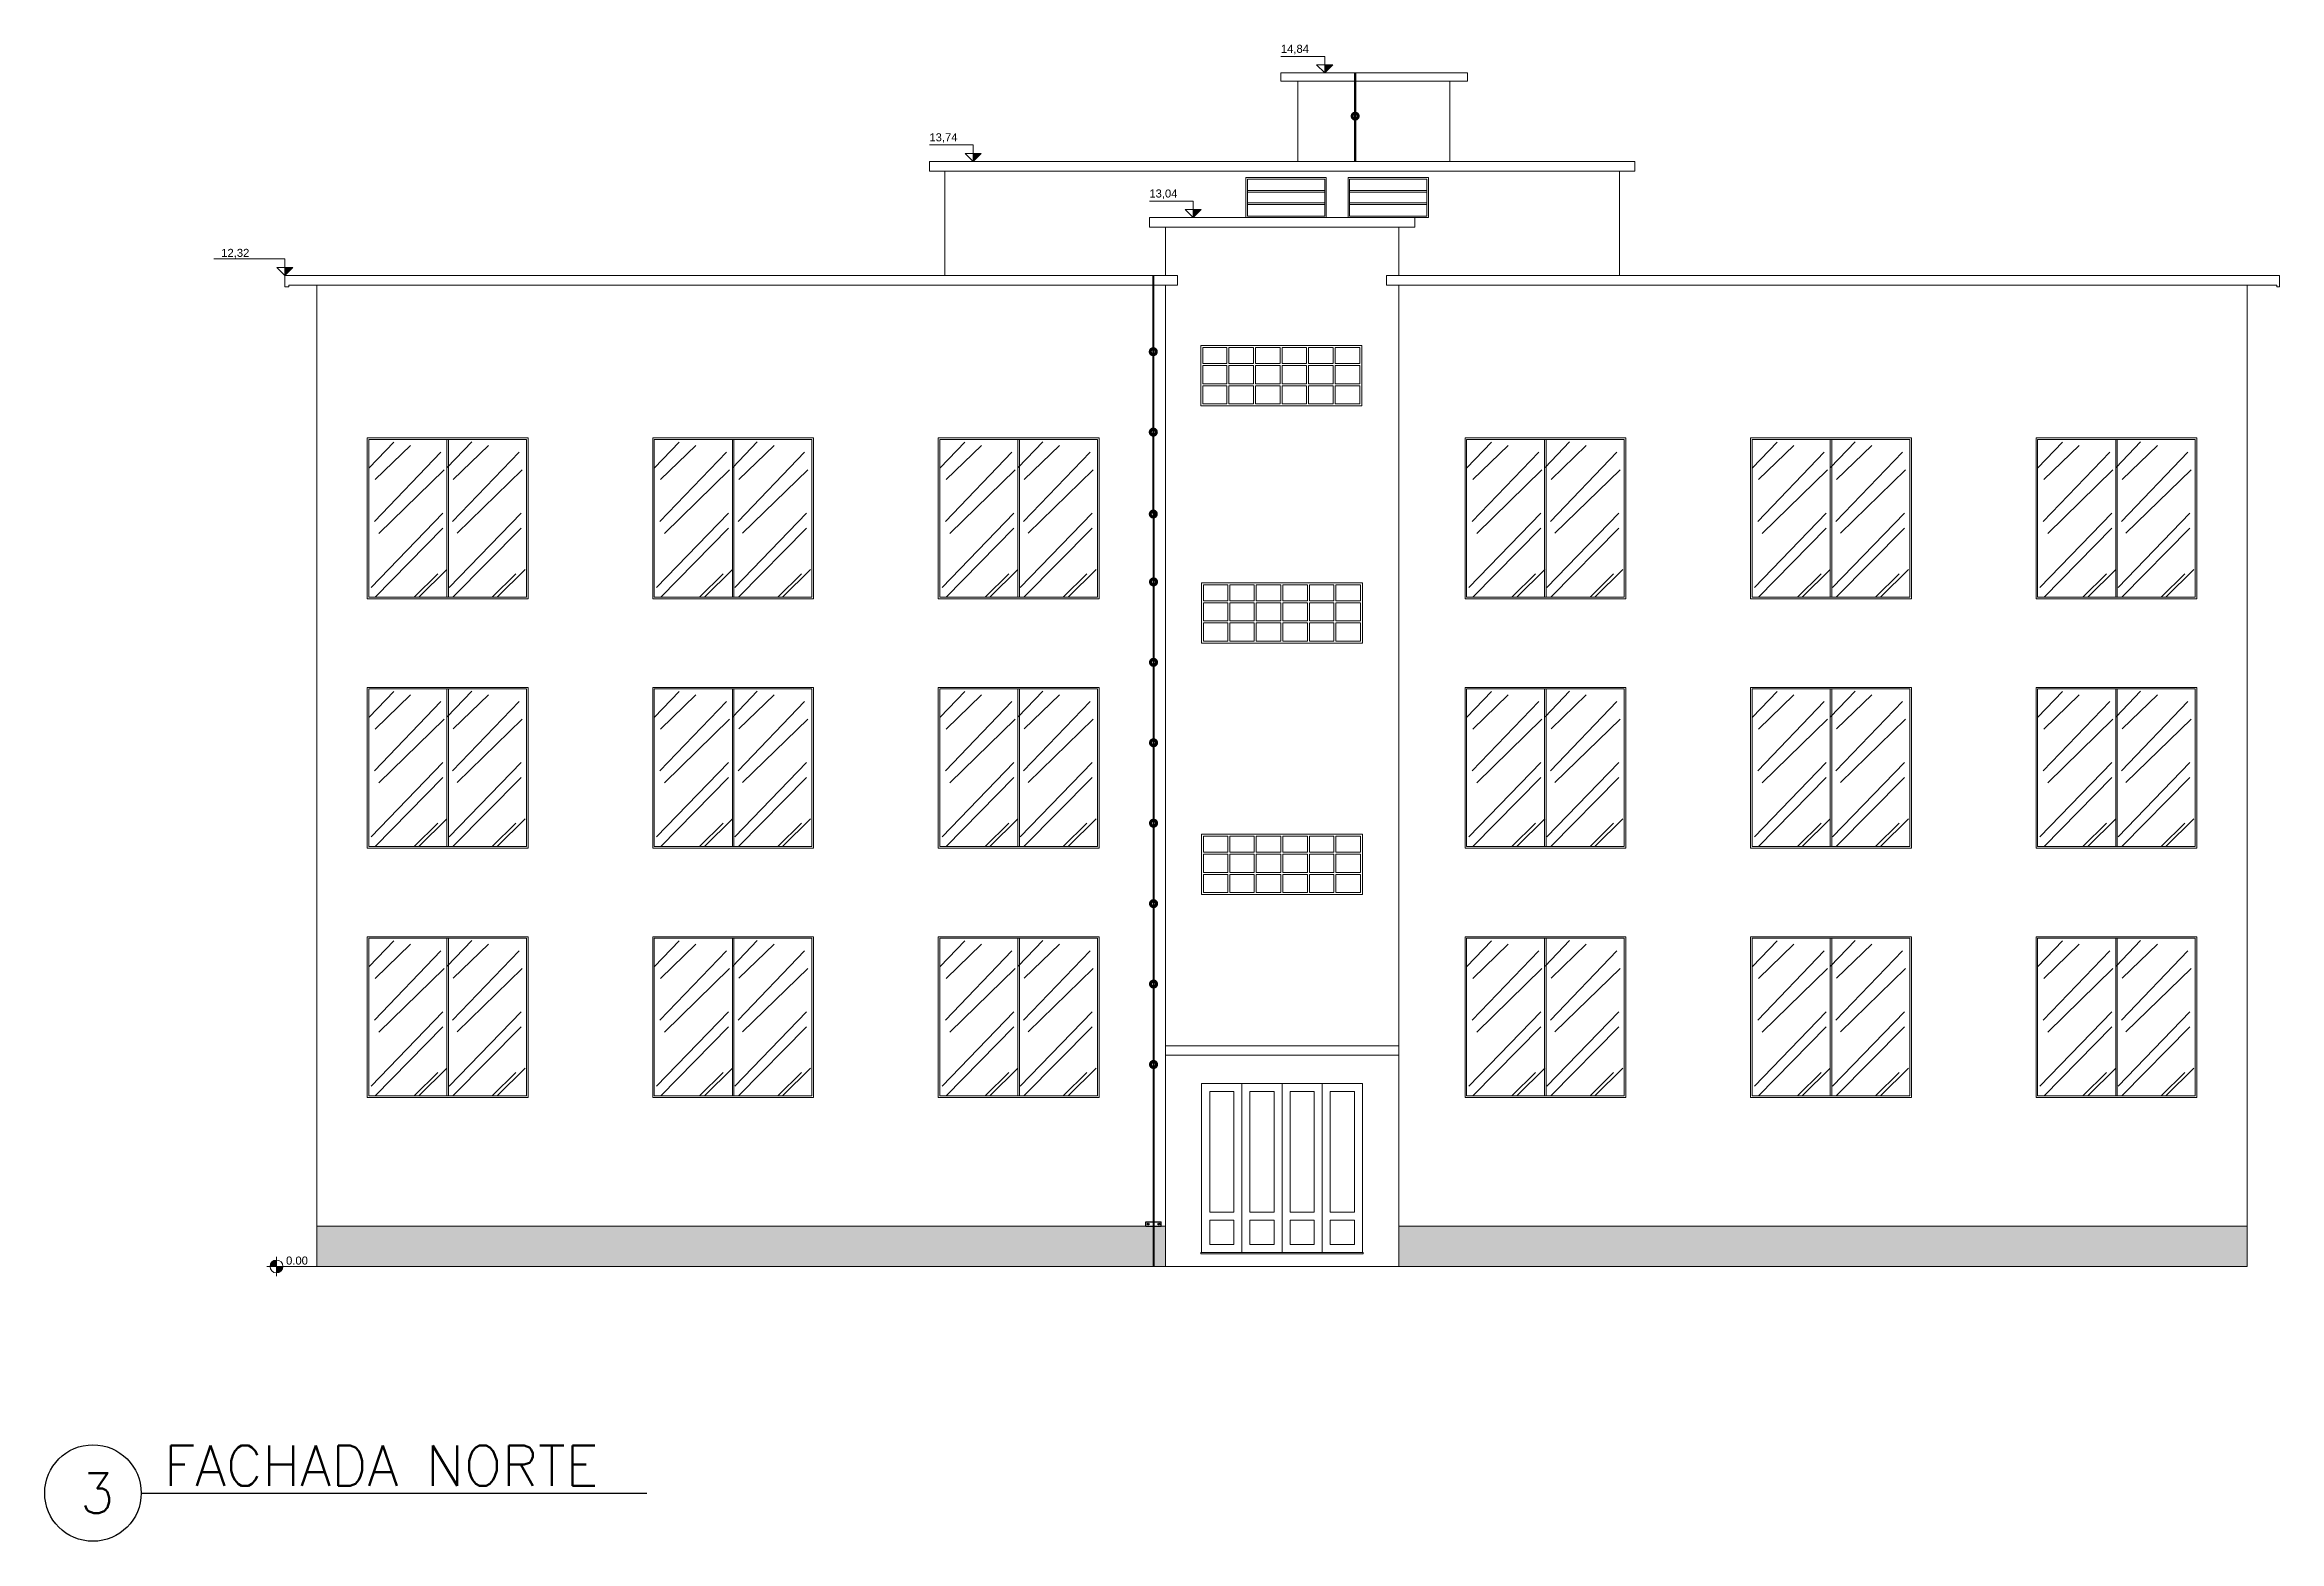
# Model space of a CAD drawing. Extents: x 0 to 11638, y -6007 to 0.
# Drawn here: x 11559.89 to 11587.67, y -5590.86 to -5572.26 of the extents above; entities that cross this region are included whole.
import ezdxf

# ---------------------------------------------------------------- set-up
doc = ezdxf.new("R2010")
doc.units = 0
doc.layers.get('0').update_dxf_attribs({"linetype": 'CONTINUOUS'})
for name, color, linetype in [('ARQ - Cotas', 1, 'CONTINUOUS'), ('ELE-BARRA CHATA ALUMÍNIO', 140, 'CONTINUOUS'), ('ELE-CONECTOR DE EMENDA', 153, 'CONTINUOUS'), ('ELE-CX. INSPEÇÃO', 40, 'CONTINUOUS')]:
    doc.layers.add(name, color=color, linetype=linetype)
doc.layers.add('ELE-FIXADOR GELCAM', color=160, linetype='CONTINUOUS', lineweight=20)
doc.styles.add('ARIAL', font='arial.ttf')
doc.styles.add('ROMANS', font='romans.shx', dxfattribs={"height": 0.3})

msp = doc.modelspace()

# ---------------------------------------------------------------- texts
at = {"lineweight": -2, "char_height": 0.5, "attachment_point": 1, "style": 'ROMANS'}
for s, width, insert in [('FACHADA NORTE', 15.14067, (11561.373, -5589.674)), ('3', 0.78764, (11560.328, -5590.016))]:
    msp.add_mtext_dynamic_manual_height_columns(s, width=width, gutter_width=1500, heights=[0], dxfattribs=dict(at, insert=insert))
at = {"layer": 'ARQ - Cotas', "lineweight": 5, "ltscale": 0.001, "char_height": 0.1, "attachment_point": 7, "line_spacing_factor": 0.970891, "style": 'ARIAL'}
for s, insert in [('14,84', (11575.259, -5572.378)), ('13,74', (11570.889, -5573.478)), ('13,04', (11573.624, -5574.177)), ('12,32', (11562.084, -5574.915)), ('0.00', (11562.89, -5587.426))]:
    msp.add_mtext(s, dxfattribs=dict(at, insert=insert))

# ---------------------------------------------------------------- hatches: boundary and pattern name
at = {"lineweight": 5}
h = msp.add_hatch(dxfattribs=at)
h.set_pattern_fill('GRAVEL', color=0, scale=0.065)
h.set_pattern_definition([(228.0127875, (8886.21192, -7591.636), (-13.208000001, -14.858999999), [0.2221189, -21.9898144]), (184.969741, (8886.06333, -7591.801106), (19.8119999922, 1.651000094), [0.3811631, -37.7351318]), (132.510447, (8885.6836, -7591.83413), (16.510000007, -18.1609999937), [0.268763, -26.6075698]), (267.273689, (8885.03971, -7592.246876), (1.6510000035, 33.0199999998), [0.3471029, -34.3631843]), (292.8336542, (8885.0232, -7592.593586), (-8.2550000007, 19.8119999997), [0.3403619, -33.695875]), (357.273689, (8885.15528, -7592.907276), (-33.0199999998, 1.6510000035), [0.3471029, -34.3631843]), (37.6942405, (8885.50199, -7592.923786), (-21.462999999, -16.5100000012), [0.4590259, -45.44352495]), (72.2553284, (8885.86521, -7592.643116), (11.5570000031, 36.321999999), [0.4333677, -42.9034168]), (121.4295656, (8885.99729, -7592.230366), (-13.2080000019, 21.4629999988), [0.34827845, -34.4796047]), (175.2363583, (8885.81568, -7591.93319), (18.161, -1.651000003), [0.3976136, -19.483059]), (222.3974378, (8885.41944, -7591.900166), (-19.8119999994, -18.1610000007), [0.51420065, -50.9059021]), (138.814075, (8886.6742, -7592.26339), (-11.556999999, 9.906000001), [0.17550295, -17.3748678]), (171.4692344, (8886.54212, -7592.147816), (21.4630000006, -3.3019999963), [0.3338933, -33.05551535]), (225, (8886.2119, -7592.0983), (-2e-16, -1.651), [0.2334861, -2.1013805]), (203.1985905, (8886.09635, -7591.90017), (8.255, 3.302), [0.12573686, -12.4479045]), (291.80141, (8885.98078, -7591.9497), (-1.651, 4.953), [0.17781765, -8.71308944]), (30.963757, (8886.04682, -7592.1148), (4.953, 3.302), [0.2888078, -9.3380938]), (161.565051, (8886.29447, -7591.9662), (3.302, -1.651), [0.20883664, -5.0120838]), (16.3895403, (8885.0232, -7591.9497), (16.51, 4.953), [0.2925572, -28.9632373]), (70.346176, (8885.30387, -7591.86715), (-6.6040000006, -18.1609999998), [0.2454393, -24.2984402]), (293.1985905, (8886.29447, -7591.636), (-3.302, 8.255), [0.2514721, -12.3221693]), (343.6104597, (8886.39353, -7591.86715), (-16.5100000003, 4.9529999988), [0.2925572, -28.9632373]), (339.443955, (8885.0232, -7592.97332), (-8.255, 3.302), [0.2821229, -13.8240273]), (294.7751406, (8885.28736, -7593.07238), (-8.25500001, 18.1609999955), [0.2363869, -23.4023357]), (66.8014095, (8886.31098, -7593.287), (3.302, 8.255), [0.2514721, -12.3221693]), (17.3540246, (8886.41004, -7593.05587), (-21.4629999996, -6.6040000014), [0.2767588, -27.3990444]), (69.443955, (8885.50199, -7593.287), (-3.302, -8.255), [0.1410614, -13.96508874]), (101.309932, (8886.21192, -7593.287), (-1.651, 6.604), [0.0841845, -8.3342967]), (165.963757, (8886.1954, -7593.20446), (4.953, -1.651), [0.3403619, -6.4668855]), (186.009006, (8885.86521, -7593.12191), (16.51, 1.6510000009), [0.31542355, -31.2268872]), (303.690068, (8886.0468, -7592.2634), (-1.651, 3.302), [0.2381105, -5.7146546]), (353.1572266, (8886.1789, -7592.461506), (28.0670000002, -3.3019999985), [0.4157119, -41.1554059]), (60.945396, (8886.59165, -7592.51104), (-6.604, -11.557), [0.16998036, -16.828105]), (90, (8886.6742, -7592.3624), (-1.651, 1.651), [0.09906, -1.55194]), (120.256437, (8885.83219, -7593.07238), (6.603999999, -11.5570000005), [0.2293635, -22.7070615]), (48.0127875, (8885.71662, -7592.87426), (13.208000001, 14.858999999), [0.4442379, -21.7676954]), (0, (8886.0138, -7592.544), (1.651, 1.651), [0.42926, -1.22174]), (325.3048465, (8886.44306, -7592.54406), (16.5100000063, -11.556999991), [0.2610462, -25.8435559]), (254.054604, (8886.65769, -7592.69265), (-1.651, -6.604), [0.2403889, -11.7790725]), (207.6459754, (8886.59165, -7592.923786), (-31.3690000012, -16.5099999978), [0.3913943, -38.7481019]), (175.4260787, (8886.24494, -7593.105396), (-21.463, 1.651), [0.41406915, -40.9928002])])
h.paths.add_polyline_path([(11573.824, -5586.948), (11563.274, -5586.948), (11563.274, -5587.448), (11573.824, -5587.448)])
h.paths.add_polyline_path([(11576.724, -5586.948), (11576.724, -5587.448), (11587.274, -5587.448), (11587.274, -5586.948)])
at = {"layer": 'ARQ - Cotas', "lineweight": 5, "ltscale": 0.001}
h = msp.add_hatch(color=256, dxfattribs=at)
h.dxf.hatch_style = 1
h.paths.add_polyline_path([(11575.804, -5572.51), (11575.804, -5572.61), (11575.904, -5572.51)])
h = msp.add_hatch(color=256, dxfattribs=at)
h.dxf.hatch_style = 1
h.paths.add_polyline_path([(11574.169, -5574.308), (11574.169, -5574.408), (11574.269, -5574.308)])
h = msp.add_hatch(color=256, dxfattribs=at)
h.dxf.hatch_style = 1
h.paths.add_polyline_path([(11562.874, -5575.028), (11562.874, -5575.128), (11562.974, -5575.028)])
h = msp.add_hatch(color=256, dxfattribs=at)
edge = h.paths.add_edge_path()
edge.add_arc((11562.771, -5587.448), 0.0794, 90, 180)
edge.add_line((11562.692, -5587.448), (11562.771, -5587.448))
edge.add_line((11562.771, -5587.448), (11562.771, -5587.369))
h = msp.add_hatch(color=256, dxfattribs=at)
edge = h.paths.add_edge_path()
edge.add_arc((11562.771, -5587.448), 0.0794, 270, 360)
edge.add_line((11562.851, -5587.448), (11562.771, -5587.448))
edge.add_line((11562.771, -5587.448), (11562.771, -5587.528))
at = {"layer": 'ELE-FIXADOR GELCAM', "lineweight": 5, "ltscale": 0.001}
h = msp.add_hatch(color=0, dxfattribs=at)
h.dxf.hatch_style = 1
h.paths.add_polyline_path([(11571.434, -5573.61), (11571.434, -5573.71), (11571.534, -5573.61)])

# ---------------------------------------------------------------- linework, layer by layer
at = {"color": 0, "lineweight": 5}
for p, q in [((11575.259, -5572.71), (11575.259, -5572.61)), ((11575.259, -5572.61), (11577.579, -5572.61)), ((11575.469, -5572.71), (11575.259, -5572.71)), ((11577.359, -5572.71), (11575.469, -5572.71)), ((11575.469, -5572.71), (11575.469, -5573.71)), ((11577.359, -5573.71), (11577.359, -5572.71)), ((11577.579, -5572.71), (11577.359, -5572.71)), ((11577.579, -5572.61), (11577.579, -5572.71)), ((11570.889, -5573.83), (11570.889, -5573.71)), ((11570.889, -5573.71), (11579.659, -5573.71)), ((11579.659, -5573.83), (11570.889, -5573.83)), ((11571.079, -5573.83), (11571.079, -5575.128)), ((11579.469, -5573.88), (11579.469, -5573.83)), ((11579.659, -5573.71), (11579.659, -5573.83)), ((11574.824, -5574.408), (11574.824, -5573.908)), ((11574.824, -5573.908), (11575.824, -5573.908)), ((11574.844, -5574.388), (11574.844, -5573.928)), ((11574.844, -5573.928), (11575.804, -5573.928)), ((11574.844, -5574.072), (11575.804, -5574.072)), ((11574.844, -5574.092), (11575.804, -5574.092)), ((11575.804, -5573.928), (11575.804, -5574.388)), ((11575.824, -5573.908), (11575.824, -5574.408)), ((11576.094, -5574.408), (11576.094, -5573.908)), ((11576.094, -5573.908), (11577.094, -5573.908)), ((11576.114, -5574.388), (11576.114, -5573.928)), ((11576.114, -5573.928), (11577.074, -5573.928)), ((11576.114, -5574.072), (11577.074, -5574.072)), ((11576.114, -5574.092), (11577.074, -5574.092)), ((11577.074, -5573.928), (11577.074, -5574.388)), ((11577.094, -5573.908), (11577.094, -5574.408)), ((11579.469, -5573.88), (11579.469, -5575.128)), ((11573.624, -5574.408), (11577.094, -5574.408)), ((11573.624, -5574.408), (11573.674, -5574.408)), ((11573.624, -5574.408), (11573.624, -5574.528)), ((11575.824, -5574.408), (11574.824, -5574.408)), ((11574.844, -5574.225), (11575.804, -5574.225)), ((11574.844, -5574.245), (11575.804, -5574.245)), ((11575.804, -5574.388), (11574.844, -5574.388)), ((11576.114, -5574.225), (11577.074, -5574.225)), ((11576.114, -5574.245), (11577.074, -5574.245)), ((11577.074, -5574.388), (11576.114, -5574.388)), ((11576.924, -5574.408), (11576.924, -5574.528)), ((11573.824, -5574.528), (11573.624, -5574.528)), ((11573.824, -5575.128), (11573.824, -5574.528)), ((11573.824, -5574.528), (11576.724, -5574.528)), ((11576.724, -5575.128), (11576.724, -5574.528)), ((11576.724, -5574.528), (11576.924, -5574.528)), ((11562.874, -5575.248), (11562.874, -5575.128)), ((11562.874, -5575.128), (11573.974, -5575.128)), ((11562.874, -5575.248), (11562.874, -5575.268)), ((11563.274, -5575.248), (11562.924, -5575.248)), ((11562.924, -5575.268), (11562.924, -5575.248)), ((11563.274, -5575.248), (11573.974, -5575.248)), ((11573.824, -5587.448), (11573.824, -5575.248)), ((11573.824, -5575.248), (11573.974, -5575.248)), ((11573.974, -5575.248), (11573.974, -5575.128)), ((11576.574, -5575.128), (11587.674, -5575.128)), ((11576.574, -5575.248), (11576.574, -5575.128)), ((11576.574, -5575.248), (11587.274, -5575.248)), ((11576.724, -5575.248), (11576.574, -5575.248)), ((11576.724, -5587.448), (11576.724, -5575.248)), ((11587.274, -5575.248), (11587.274, -5587.448)), ((11587.644, -5575.248), (11587.274, -5575.248)), ((11587.644, -5575.268), (11587.644, -5575.248)), ((11587.674, -5575.128), (11587.674, -5575.248)), ((11587.674, -5575.248), (11587.674, -5575.268)), ((11562.874, -5575.268), (11562.904, -5575.268)), ((11562.904, -5575.268), (11562.924, -5575.268)), ((11587.674, -5575.268), (11587.644, -5575.268)), ((11576.264, -5575.998), (11574.264, -5575.998)), ((11576.264, -5575.998), (11574.264, -5575.998)), ((11574.264, -5575.998), (11574.264, -5576.748)), ((11574.589, -5576.023), (11574.289, -5576.023)), ((11574.289, -5576.023), (11574.289, -5576.223)), ((11574.589, -5576.223), (11574.589, -5576.023)), ((11574.919, -5576.023), (11574.614, -5576.023)), ((11574.614, -5576.223), (11574.614, -5576.023)), ((11574.919, -5576.023), (11574.919, -5576.223)), ((11575.249, -5576.023), (11574.944, -5576.023)), ((11574.944, -5576.023), (11574.944, -5576.223)), ((11575.249, -5576.223), (11575.249, -5576.023)), ((11575.579, -5576.023), (11575.274, -5576.023)), ((11575.274, -5576.223), (11575.274, -5576.023)), ((11575.579, -5576.023), (11575.579, -5576.223)), ((11575.909, -5576.023), (11575.604, -5576.023)), ((11575.604, -5576.023), (11575.604, -5576.223)), ((11575.909, -5576.223), (11575.909, -5576.023)), ((11576.239, -5576.023), (11575.934, -5576.023)), ((11575.934, -5576.223), (11575.934, -5576.023)), ((11576.239, -5576.223), (11576.239, -5576.023)), ((11576.264, -5576.748), (11576.264, -5575.998)), ((11574.289, -5576.223), (11574.589, -5576.223)), ((11574.289, -5576.248), (11574.289, -5576.473)), ((11574.289, -5576.248), (11574.589, -5576.248)), ((11574.589, -5576.473), (11574.589, -5576.248)), ((11574.614, -5576.223), (11574.919, -5576.223)), ((11574.614, -5576.473), (11574.614, -5576.248)), ((11574.614, -5576.248), (11574.919, -5576.248)), ((11574.919, -5576.248), (11574.919, -5576.473)), ((11574.944, -5576.223), (11575.249, -5576.223)), ((11574.944, -5576.248), (11574.944, -5576.473)), ((11574.944, -5576.248), (11575.249, -5576.248)), ((11575.249, -5576.473), (11575.249, -5576.248)), ((11575.274, -5576.223), (11575.579, -5576.223)), ((11575.274, -5576.473), (11575.274, -5576.248)), ((11575.274, -5576.248), (11575.579, -5576.248)), ((11575.579, -5576.248), (11575.579, -5576.473)), ((11575.604, -5576.223), (11575.909, -5576.223)), ((11575.604, -5576.248), (11575.604, -5576.473)), ((11575.604, -5576.248), (11575.909, -5576.248)), ((11575.909, -5576.473), (11575.909, -5576.248)), ((11575.934, -5576.223), (11576.239, -5576.223)), ((11575.934, -5576.473), (11575.934, -5576.248)), ((11575.934, -5576.248), (11576.239, -5576.248)), ((11576.239, -5576.473), (11576.239, -5576.248)), ((11574.589, -5576.473), (11574.289, -5576.473)), ((11574.289, -5576.498), (11574.289, -5576.723)), ((11574.589, -5576.498), (11574.289, -5576.498)), ((11574.589, -5576.723), (11574.589, -5576.498)), ((11574.919, -5576.473), (11574.614, -5576.473)), ((11574.614, -5576.723), (11574.614, -5576.498)), ((11574.919, -5576.498), (11574.614, -5576.498)), ((11574.919, -5576.498), (11574.919, -5576.723)), ((11575.249, -5576.473), (11574.944, -5576.473)), ((11574.944, -5576.498), (11574.944, -5576.723)), ((11575.249, -5576.498), (11574.944, -5576.498)), ((11575.249, -5576.723), (11575.249, -5576.498)), ((11575.579, -5576.473), (11575.274, -5576.473)), ((11575.274, -5576.723), (11575.274, -5576.498)), ((11575.274, -5576.498), (11575.579, -5576.498)), ((11575.579, -5576.498), (11575.579, -5576.723)), ((11575.909, -5576.473), (11575.604, -5576.473)), ((11575.604, -5576.498), (11575.604, -5576.723)), ((11575.604, -5576.498), (11575.909, -5576.498)), ((11575.909, -5576.723), (11575.909, -5576.498)), ((11576.239, -5576.473), (11575.934, -5576.473)), ((11575.934, -5576.723), (11575.934, -5576.498)), ((11575.934, -5576.498), (11576.239, -5576.498)), ((11576.239, -5576.723), (11576.239, -5576.498)), ((11574.264, -5576.748), (11576.264, -5576.748)), ((11574.289, -5576.723), (11574.589, -5576.723)), ((11574.614, -5576.723), (11574.919, -5576.723)), ((11574.944, -5576.723), (11575.249, -5576.723)), ((11575.579, -5576.723), (11575.274, -5576.723)), ((11575.909, -5576.723), (11575.604, -5576.723)), ((11576.239, -5576.723), (11575.934, -5576.723)), ((11565.899, -5577.148), (11563.899, -5577.148)), ((11565.899, -5577.148), (11563.899, -5577.148)), ((11565.899, -5577.148), (11563.899, -5577.148)), ((11563.899, -5577.148), (11563.899, -5579.148)), ((11565.879, -5577.168), (11563.919, -5577.168)), ((11563.919, -5577.168), (11563.919, -5579.128)), ((11564.889, -5579.128), (11564.889, -5577.168)), ((11564.909, -5579.128), (11564.909, -5577.168)), ((11565.879, -5579.128), (11565.879, -5577.168)), ((11565.899, -5579.148), (11565.899, -5577.148)), ((11569.449, -5577.148), (11567.449, -5577.148)), ((11569.449, -5577.148), (11567.449, -5577.148)), ((11567.449, -5579.148), (11567.449, -5577.148)), ((11567.449, -5577.148), (11569.449, -5577.148)), ((11569.449, -5577.148), (11567.449, -5577.148)), ((11569.449, -5577.148), (11567.449, -5577.148)), ((11569.449, -5577.148), (11567.449, -5577.148)), ((11567.449, -5577.148), (11567.449, -5579.148)), ((11569.429, -5577.168), (11567.469, -5577.168)), ((11567.469, -5577.168), (11567.469, -5579.128)), ((11568.439, -5579.128), (11568.439, -5577.168)), ((11568.459, -5579.128), (11568.459, -5577.168)), ((11569.429, -5579.128), (11569.429, -5577.168)), ((11569.449, -5577.148), (11569.449, -5579.148)), ((11569.449, -5579.148), (11569.449, -5577.148)), ((11572.999, -5577.148), (11570.999, -5577.148)), ((11572.999, -5577.148), (11570.999, -5577.148)), ((11570.999, -5579.148), (11570.999, -5577.148)), ((11570.999, -5577.148), (11572.999, -5577.148)), ((11572.999, -5577.148), (11570.999, -5577.148)), ((11572.999, -5577.148), (11570.999, -5577.148)), ((11572.999, -5577.148), (11570.999, -5577.148)), ((11570.999, -5577.148), (11570.999, -5579.148)), ((11572.979, -5577.168), (11571.019, -5577.168)), ((11571.019, -5577.168), (11571.019, -5579.128)), ((11571.989, -5579.128), (11571.989, -5577.168)), ((11572.009, -5579.128), (11572.009, -5577.168)), ((11572.979, -5579.128), (11572.979, -5577.168)), ((11572.999, -5577.148), (11572.999, -5579.148)), ((11572.999, -5579.148), (11572.999, -5577.148)), ((11579.549, -5577.148), (11577.549, -5577.148)), ((11579.549, -5577.148), (11577.549, -5577.148)), ((11579.549, -5577.148), (11577.549, -5577.148)), ((11577.549, -5577.148), (11577.549, -5579.148)), ((11579.529, -5577.168), (11577.569, -5577.168)), ((11577.569, -5577.168), (11577.569, -5579.128)), ((11579.529, -5579.128), (11579.529, -5577.168)), ((11579.549, -5579.148), (11579.549, -5577.148)), ((11583.099, -5577.148), (11581.099, -5577.148)), ((11583.099, -5577.148), (11581.099, -5577.148)), ((11583.099, -5577.148), (11581.099, -5577.148)), ((11581.099, -5577.148), (11581.099, -5579.148)), ((11583.079, -5577.168), (11581.119, -5577.168)), ((11581.119, -5577.168), (11581.119, -5579.128)), ((11583.079, -5579.128), (11583.079, -5577.168)), ((11583.099, -5579.148), (11583.099, -5577.148)), ((11586.649, -5577.148), (11584.649, -5577.148)), ((11586.649, -5577.148), (11584.649, -5577.148)), ((11586.649, -5577.148), (11584.649, -5577.148)), ((11584.649, -5577.148), (11584.649, -5579.148)), ((11586.629, -5577.168), (11584.669, -5577.168)), ((11584.669, -5577.168), (11584.669, -5579.128)), ((11586.629, -5579.128), (11586.629, -5577.168)), ((11586.649, -5579.148), (11586.649, -5577.148)), ((11563.922, -5577.517), (11564.228, -5577.198)), ((11563.989, -5578.186), (11564.816, -5577.324)), ((11563.997, -5577.666), (11564.436, -5577.242)), ((11564.894, -5577.516), (11565.199, -5577.197)), ((11564.961, -5578.185), (11565.787, -5577.323)), ((11564.968, -5577.665), (11565.407, -5577.241)), ((11567.472, -5577.517), (11567.778, -5577.198)), ((11567.539, -5578.186), (11568.366, -5577.324)), ((11567.547, -5577.666), (11567.986, -5577.242)), ((11568.444, -5577.516), (11568.749, -5577.197)), ((11568.511, -5578.185), (11569.337, -5577.323)), ((11568.518, -5577.665), (11568.957, -5577.241)), ((11571.022, -5577.517), (11571.328, -5577.198)), ((11571.089, -5578.186), (11571.916, -5577.324)), ((11571.097, -5577.666), (11571.536, -5577.242)), ((11571.994, -5577.516), (11572.299, -5577.197)), ((11572.061, -5578.185), (11572.887, -5577.323)), ((11572.068, -5577.665), (11572.507, -5577.241)), ((11577.572, -5577.517), (11577.878, -5577.198)), ((11577.639, -5578.186), (11578.466, -5577.324)), ((11577.647, -5577.666), (11578.086, -5577.242)), ((11578.544, -5577.516), (11578.849, -5577.197)), ((11578.611, -5578.185), (11579.437, -5577.323)), ((11578.618, -5577.665), (11579.057, -5577.241)), ((11581.122, -5577.517), (11581.428, -5577.198)), ((11581.189, -5578.186), (11582.016, -5577.324)), ((11581.197, -5577.666), (11581.636, -5577.242)), ((11582.094, -5577.516), (11582.399, -5577.197)), ((11582.161, -5578.185), (11582.987, -5577.323)), ((11582.168, -5577.665), (11582.607, -5577.241)), ((11584.672, -5577.517), (11584.978, -5577.198)), ((11584.739, -5578.186), (11585.566, -5577.324)), ((11584.747, -5577.666), (11585.186, -5577.242)), ((11585.644, -5577.516), (11585.949, -5577.197)), ((11585.711, -5578.185), (11586.537, -5577.323)), ((11585.718, -5577.665), (11586.157, -5577.241)), ((11564.045, -5578.334), (11564.855, -5577.543)), ((11565.016, -5578.333), (11565.826, -5577.542)), ((11567.595, -5578.334), (11568.405, -5577.543)), ((11568.566, -5578.333), (11569.376, -5577.542)), ((11571.145, -5578.334), (11571.955, -5577.543)), ((11572.116, -5578.333), (11572.926, -5577.542)), ((11577.695, -5578.334), (11578.505, -5577.543)), ((11578.666, -5578.333), (11579.476, -5577.542)), ((11581.245, -5578.334), (11582.055, -5577.543)), ((11582.216, -5578.333), (11583.026, -5577.542)), ((11584.795, -5578.334), (11585.605, -5577.543)), ((11585.766, -5578.333), (11586.576, -5577.542)), ((11563.947, -5579.008), (11564.841, -5578.083)), ((11563.998, -5579.126), (11564.841, -5578.269)), ((11564.918, -5579.007), (11565.812, -5578.082)), ((11564.969, -5579.124), (11565.812, -5578.268)), ((11567.497, -5579.008), (11568.391, -5578.083)), ((11567.548, -5579.126), (11568.391, -5578.269)), ((11568.468, -5579.007), (11569.362, -5578.082)), ((11568.519, -5579.124), (11569.362, -5578.268)), ((11571.047, -5579.008), (11571.941, -5578.083)), ((11571.098, -5579.126), (11571.941, -5578.269)), ((11572.018, -5579.007), (11572.912, -5578.082)), ((11572.069, -5579.124), (11572.912, -5578.268)), ((11577.597, -5579.008), (11578.491, -5578.083)), ((11577.648, -5579.126), (11578.491, -5578.269)), ((11578.568, -5579.007), (11579.462, -5578.082)), ((11578.619, -5579.124), (11579.462, -5578.268)), ((11581.147, -5579.008), (11582.041, -5578.083)), ((11581.198, -5579.126), (11582.041, -5578.269)), ((11582.118, -5579.007), (11583.012, -5578.082)), ((11582.169, -5579.124), (11583.012, -5578.268)), ((11584.697, -5579.008), (11585.591, -5578.083)), ((11584.748, -5579.126), (11585.591, -5578.269)), ((11585.668, -5579.007), (11586.562, -5578.082)), ((11585.719, -5579.124), (11586.562, -5578.268)), ((11564.482, -5579.127), (11564.776, -5578.837)), ((11564.542, -5579.128), (11564.89, -5578.782)), ((11565.453, -5579.126), (11565.747, -5578.836)), ((11565.513, -5579.127), (11565.861, -5578.781)), ((11568.032, -5579.127), (11568.326, -5578.837)), ((11568.092, -5579.128), (11568.44, -5578.782)), ((11569.003, -5579.126), (11569.297, -5578.836)), ((11569.063, -5579.127), (11569.411, -5578.781)), ((11571.582, -5579.127), (11571.876, -5578.837)), ((11571.642, -5579.128), (11571.99, -5578.782)), ((11572.553, -5579.126), (11572.847, -5578.836)), ((11572.613, -5579.127), (11572.961, -5578.781)), ((11578.132, -5579.127), (11578.426, -5578.837)), ((11578.192, -5579.128), (11578.54, -5578.782)), ((11579.103, -5579.126), (11579.397, -5578.836)), ((11579.163, -5579.127), (11579.511, -5578.781)), ((11581.682, -5579.127), (11581.976, -5578.837)), ((11581.742, -5579.128), (11582.09, -5578.782)), ((11582.653, -5579.126), (11582.947, -5578.836)), ((11582.713, -5579.127), (11583.061, -5578.781)), ((11585.232, -5579.127), (11585.526, -5578.837)), ((11585.292, -5579.128), (11585.64, -5578.782)), ((11586.203, -5579.126), (11586.497, -5578.836)), ((11586.263, -5579.127), (11586.611, -5578.781)), ((11563.919, -5579.128), (11565.879, -5579.128)), ((11567.469, -5579.128), (11569.429, -5579.128)), ((11571.019, -5579.128), (11572.979, -5579.128)), ((11576.274, -5578.948), (11574.274, -5578.948)), ((11576.274, -5578.948), (11574.274, -5578.948)), ((11574.274, -5578.948), (11574.274, -5579.698)), ((11574.599, -5578.973), (11574.299, -5578.973)), ((11574.299, -5578.973), (11574.299, -5579.173)), ((11574.599, -5579.173), (11574.599, -5578.973)), ((11574.929, -5578.973), (11574.624, -5578.973)), ((11574.624, -5579.173), (11574.624, -5578.973)), ((11574.929, -5578.973), (11574.929, -5579.173)), ((11575.259, -5578.973), (11574.954, -5578.973)), ((11574.954, -5578.973), (11574.954, -5579.173)), ((11575.259, -5579.173), (11575.259, -5578.973)), ((11575.589, -5578.973), (11575.284, -5578.973)), ((11575.284, -5579.173), (11575.284, -5578.973)), ((11575.589, -5578.973), (11575.589, -5579.173)), ((11575.919, -5578.973), (11575.614, -5578.973)), ((11575.614, -5578.973), (11575.614, -5579.173)), ((11575.919, -5579.173), (11575.919, -5578.973)), ((11576.249, -5578.973), (11575.944, -5578.973)), ((11575.944, -5579.173), (11575.944, -5578.973)), ((11576.249, -5579.173), (11576.249, -5578.973)), ((11576.274, -5579.698), (11576.274, -5578.948)), ((11577.569, -5579.128), (11579.529, -5579.128)), ((11581.119, -5579.128), (11583.079, -5579.128)), ((11584.669, -5579.128), (11586.629, -5579.128)), ((11563.899, -5579.148), (11565.899, -5579.148)), ((11563.899, -5579.148), (11565.899, -5579.148)), ((11563.899, -5579.148), (11565.899, -5579.148)), ((11567.449, -5579.148), (11569.449, -5579.148)), ((11567.449, -5579.148), (11569.449, -5579.148)), ((11567.449, -5579.148), (11568.549, -5579.148)), ((11568.449, -5579.148), (11567.449, -5579.148)), ((11567.449, -5579.148), (11569.449, -5579.148)), ((11567.449, -5579.148), (11569.449, -5579.148)), ((11567.449, -5579.148), (11569.449, -5579.148)), ((11568.549, -5579.148), (11568.449, -5579.148)), ((11570.999, -5579.148), (11572.999, -5579.148)), ((11570.999, -5579.148), (11572.999, -5579.148)), ((11570.999, -5579.148), (11572.999, -5579.148)), ((11570.999, -5579.148), (11572.999, -5579.148)), ((11570.999, -5579.148), (11572.999, -5579.148)), ((11574.299, -5579.173), (11574.599, -5579.173)), ((11574.299, -5579.198), (11574.299, -5579.423)), ((11574.299, -5579.198), (11574.599, -5579.198)), ((11574.599, -5579.423), (11574.599, -5579.198)), ((11574.624, -5579.173), (11574.929, -5579.173)), ((11574.624, -5579.423), (11574.624, -5579.198)), ((11574.624, -5579.198), (11574.929, -5579.198)), ((11574.929, -5579.198), (11574.929, -5579.423)), ((11574.954, -5579.173), (11575.259, -5579.173)), ((11574.954, -5579.198), (11574.954, -5579.423)), ((11574.954, -5579.198), (11575.259, -5579.198)), ((11575.259, -5579.423), (11575.259, -5579.198)), ((11575.284, -5579.173), (11575.589, -5579.173)), ((11575.284, -5579.423), (11575.284, -5579.198)), ((11575.284, -5579.198), (11575.589, -5579.198)), ((11575.589, -5579.198), (11575.589, -5579.423)), ((11575.614, -5579.173), (11575.919, -5579.173)), ((11575.614, -5579.198), (11575.614, -5579.423)), ((11575.614, -5579.198), (11575.919, -5579.198)), ((11575.919, -5579.423), (11575.919, -5579.198)), ((11575.944, -5579.173), (11576.249, -5579.173)), ((11575.944, -5579.423), (11575.944, -5579.198)), ((11575.944, -5579.198), (11576.249, -5579.198)), ((11576.249, -5579.423), (11576.249, -5579.198)), ((11577.549, -5579.148), (11579.549, -5579.148)), ((11577.549, -5579.148), (11579.549, -5579.148)), ((11577.549, -5579.148), (11579.549, -5579.148)), ((11581.099, -5579.148), (11583.099, -5579.148)), ((11581.099, -5579.148), (11583.099, -5579.148)), ((11581.099, -5579.148), (11583.099, -5579.148)), ((11584.649, -5579.148), (11586.649, -5579.148)), ((11584.649, -5579.148), (11586.649, -5579.148)), ((11584.649, -5579.148), (11586.649, -5579.148)), ((11574.599, -5579.423), (11574.299, -5579.423)), ((11574.299, -5579.448), (11574.299, -5579.673)), ((11574.599, -5579.448), (11574.299, -5579.448)), ((11574.299, -5579.673), (11574.599, -5579.673)), ((11574.599, -5579.673), (11574.599, -5579.448)), ((11574.929, -5579.423), (11574.624, -5579.423)), ((11574.624, -5579.673), (11574.624, -5579.448)), ((11574.929, -5579.448), (11574.624, -5579.448)), ((11574.624, -5579.673), (11574.929, -5579.673)), ((11574.929, -5579.448), (11574.929, -5579.673)), ((11575.259, -5579.423), (11574.954, -5579.423)), ((11574.954, -5579.448), (11574.954, -5579.673)), ((11575.259, -5579.448), (11574.954, -5579.448)), ((11574.954, -5579.673), (11575.259, -5579.673)), ((11575.259, -5579.673), (11575.259, -5579.448)), ((11575.589, -5579.423), (11575.284, -5579.423)), ((11575.284, -5579.673), (11575.284, -5579.448)), ((11575.284, -5579.448), (11575.589, -5579.448)), ((11575.589, -5579.673), (11575.284, -5579.673)), ((11575.589, -5579.448), (11575.589, -5579.673)), ((11575.919, -5579.423), (11575.614, -5579.423)), ((11575.614, -5579.448), (11575.614, -5579.673)), ((11575.614, -5579.448), (11575.919, -5579.448)), ((11575.919, -5579.673), (11575.614, -5579.673)), ((11575.919, -5579.673), (11575.919, -5579.448)), ((11576.249, -5579.423), (11575.944, -5579.423)), ((11575.944, -5579.673), (11575.944, -5579.448)), ((11575.944, -5579.448), (11576.249, -5579.448)), ((11576.249, -5579.673), (11575.944, -5579.673)), ((11576.249, -5579.673), (11576.249, -5579.448)), ((11574.274, -5579.698), (11576.274, -5579.698)), ((11565.899, -5580.248), (11563.899, -5580.248)), ((11565.899, -5580.248), (11563.899, -5580.248)), ((11565.899, -5580.248), (11563.899, -5580.248)), ((11563.899, -5580.248), (11563.899, -5582.248)), ((11565.899, -5580.248), (11563.899, -5580.248)), ((11565.899, -5580.248), (11563.899, -5580.248)), ((11565.899, -5580.248), (11563.899, -5580.248)), ((11563.899, -5580.248), (11563.899, -5582.248)), ((11565.899, -5582.248), (11565.899, -5580.248)), ((11565.899, -5582.248), (11565.899, -5580.248)), ((11569.449, -5580.248), (11567.449, -5580.248)), ((11569.449, -5580.248), (11567.449, -5580.248)), ((11567.449, -5582.248), (11567.449, -5580.248)), ((11567.449, -5580.248), (11569.449, -5580.248)), ((11569.449, -5580.248), (11567.449, -5580.248)), ((11569.449, -5580.248), (11567.449, -5580.248)), ((11569.449, -5580.248), (11567.449, -5580.248)), ((11567.449, -5580.248), (11567.449, -5582.248)), ((11569.449, -5580.248), (11569.449, -5582.248)), ((11569.449, -5582.248), (11569.449, -5580.248)), ((11572.999, -5580.248), (11570.999, -5580.248)), ((11572.999, -5580.248), (11570.999, -5580.248)), ((11570.999, -5582.248), (11570.999, -5580.248)), ((11570.999, -5580.248), (11572.999, -5580.248)), ((11572.999, -5580.248), (11570.999, -5580.248)), ((11572.999, -5580.248), (11570.999, -5580.248)), ((11572.999, -5580.248), (11570.999, -5580.248)), ((11570.999, -5580.248), (11570.999, -5582.248)), ((11572.999, -5580.248), (11572.999, -5582.248)), ((11572.999, -5582.248), (11572.999, -5580.248)), ((11579.549, -5580.248), (11577.549, -5580.248)), ((11579.549, -5580.248), (11577.549, -5580.248)), ((11579.549, -5580.248), (11577.549, -5580.248)), ((11577.549, -5580.248), (11577.549, -5582.248)), ((11579.549, -5580.248), (11577.549, -5580.248)), ((11579.549, -5580.248), (11577.549, -5580.248)), ((11579.549, -5580.248), (11577.549, -5580.248)), ((11577.549, -5580.248), (11577.549, -5582.248)), ((11579.549, -5582.248), (11579.549, -5580.248)), ((11579.549, -5582.248), (11579.549, -5580.248)), ((11583.099, -5580.248), (11581.099, -5580.248)), ((11583.099, -5580.248), (11581.099, -5580.248)), ((11581.099, -5582.248), (11581.099, -5580.248)), ((11581.099, -5580.248), (11583.099, -5580.248)), ((11583.099, -5580.248), (11581.099, -5580.248)), ((11583.099, -5580.248), (11581.099, -5580.248)), ((11583.099, -5580.248), (11581.099, -5580.248)), ((11581.099, -5580.248), (11581.099, -5582.248)), ((11583.099, -5580.248), (11583.099, -5582.248)), ((11583.099, -5582.248), (11583.099, -5580.248)), ((11586.649, -5580.248), (11584.649, -5580.248)), ((11586.649, -5580.248), (11584.649, -5580.248)), ((11584.649, -5582.248), (11584.649, -5580.248)), ((11584.649, -5580.248), (11586.649, -5580.248)), ((11586.649, -5580.248), (11584.649, -5580.248)), ((11586.649, -5580.248), (11584.649, -5580.248)), ((11586.649, -5580.248), (11584.649, -5580.248)), ((11584.649, -5580.248), (11584.649, -5582.248)), ((11586.649, -5580.248), (11586.649, -5582.248)), ((11586.649, -5582.248), (11586.649, -5580.248)), ((11565.879, -5580.268), (11563.919, -5580.268)), ((11563.919, -5580.268), (11563.919, -5582.228)), ((11563.922, -5580.617), (11564.228, -5580.298)), ((11563.989, -5581.286), (11564.816, -5580.424)), ((11563.997, -5580.766), (11564.436, -5580.342)), ((11564.889, -5582.228), (11564.889, -5580.268)), ((11564.894, -5580.616), (11565.199, -5580.297)), ((11564.909, -5582.228), (11564.909, -5580.268)), ((11564.961, -5581.285), (11565.787, -5580.423)), ((11564.968, -5580.765), (11565.407, -5580.341)), ((11565.879, -5582.228), (11565.879, -5580.268)), ((11569.429, -5580.268), (11567.469, -5580.268)), ((11567.469, -5580.268), (11567.469, -5582.228)), ((11567.472, -5580.617), (11567.778, -5580.298)), ((11567.539, -5581.286), (11568.366, -5580.424)), ((11567.547, -5580.766), (11567.986, -5580.342)), ((11568.439, -5582.228), (11568.439, -5580.268)), ((11568.444, -5580.616), (11568.749, -5580.297)), ((11568.459, -5582.228), (11568.459, -5580.268)), ((11568.511, -5581.285), (11569.337, -5580.423)), ((11568.518, -5580.765), (11568.957, -5580.341)), ((11569.429, -5582.228), (11569.429, -5580.268)), ((11572.979, -5580.268), (11571.019, -5580.268)), ((11571.019, -5580.268), (11571.019, -5582.228)), ((11571.022, -5580.617), (11571.328, -5580.298)), ((11571.089, -5581.286), (11571.916, -5580.424)), ((11571.097, -5580.766), (11571.536, -5580.342)), ((11571.989, -5582.228), (11571.989, -5580.268)), ((11571.994, -5580.616), (11572.299, -5580.297)), ((11572.009, -5582.228), (11572.009, -5580.268)), ((11572.061, -5581.285), (11572.887, -5580.423)), ((11572.068, -5580.765), (11572.507, -5580.341)), ((11572.979, -5582.228), (11572.979, -5580.268)), ((11579.529, -5580.268), (11577.569, -5580.268)), ((11577.569, -5580.268), (11577.569, -5582.228)), ((11577.572, -5580.617), (11577.878, -5580.298)), ((11577.639, -5581.286), (11578.466, -5580.424)), ((11577.647, -5580.766), (11578.086, -5580.342)), ((11578.539, -5582.228), (11578.539, -5580.268)), ((11578.544, -5580.616), (11578.849, -5580.297)), ((11578.559, -5582.228), (11578.559, -5580.268)), ((11578.611, -5581.285), (11579.437, -5580.423)), ((11578.618, -5580.765), (11579.057, -5580.341)), ((11579.529, -5582.228), (11579.529, -5580.268)), ((11583.079, -5580.268), (11581.119, -5580.268)), ((11581.119, -5580.268), (11581.119, -5582.228)), ((11581.122, -5580.617), (11581.428, -5580.298)), ((11581.189, -5581.286), (11582.016, -5580.424)), ((11581.197, -5580.766), (11581.636, -5580.342)), ((11582.089, -5582.228), (11582.089, -5580.268)), ((11582.094, -5580.616), (11582.399, -5580.297)), ((11582.109, -5582.228), (11582.109, -5580.268)), ((11582.161, -5581.285), (11582.987, -5580.423)), ((11582.168, -5580.765), (11582.607, -5580.341)), ((11583.079, -5582.228), (11583.079, -5580.268)), ((11586.629, -5580.268), (11584.669, -5580.268)), ((11584.669, -5580.268), (11584.669, -5582.228)), ((11584.672, -5580.617), (11584.978, -5580.298)), ((11584.739, -5581.286), (11585.566, -5580.424)), ((11584.747, -5580.766), (11585.186, -5580.342)), ((11585.639, -5582.228), (11585.639, -5580.268)), ((11585.644, -5580.616), (11585.949, -5580.297)), ((11585.659, -5582.228), (11585.659, -5580.268)), ((11585.711, -5581.285), (11586.537, -5580.423)), ((11585.718, -5580.765), (11586.157, -5580.341)), ((11586.629, -5582.228), (11586.629, -5580.268)), ((11564.045, -5581.434), (11564.855, -5580.643)), ((11565.016, -5581.433), (11565.826, -5580.642)), ((11567.595, -5581.434), (11568.405, -5580.643)), ((11568.566, -5581.433), (11569.376, -5580.642)), ((11571.145, -5581.434), (11571.955, -5580.643)), ((11572.116, -5581.433), (11572.926, -5580.642)), ((11577.695, -5581.434), (11578.505, -5580.643)), ((11578.666, -5581.433), (11579.476, -5580.642)), ((11581.245, -5581.434), (11582.055, -5580.643)), ((11582.216, -5581.433), (11583.026, -5580.642)), ((11584.795, -5581.434), (11585.605, -5580.643)), ((11585.766, -5581.433), (11586.576, -5580.642)), ((11563.947, -5582.108), (11564.841, -5581.183)), ((11564.918, -5582.107), (11565.812, -5581.182)), ((11567.497, -5582.108), (11568.391, -5581.183)), ((11568.468, -5582.107), (11569.362, -5581.182)), ((11571.047, -5582.108), (11571.941, -5581.183)), ((11572.018, -5582.107), (11572.912, -5581.182)), ((11577.597, -5582.108), (11578.491, -5581.183)), ((11578.568, -5582.107), (11579.462, -5581.182)), ((11581.147, -5582.108), (11582.041, -5581.183)), ((11582.118, -5582.107), (11583.012, -5581.182)), ((11584.697, -5582.108), (11585.591, -5581.183)), ((11585.668, -5582.107), (11586.562, -5581.182)), ((11563.998, -5582.226), (11564.841, -5581.369)), ((11564.969, -5582.224), (11565.812, -5581.368)), ((11567.548, -5582.226), (11568.391, -5581.369)), ((11568.519, -5582.224), (11569.362, -5581.368)), ((11571.098, -5582.226), (11571.941, -5581.369)), ((11572.069, -5582.224), (11572.912, -5581.368)), ((11577.648, -5582.226), (11578.491, -5581.369)), ((11578.619, -5582.224), (11579.462, -5581.368)), ((11581.198, -5582.226), (11582.041, -5581.369)), ((11582.169, -5582.224), (11583.012, -5581.368)), ((11584.748, -5582.226), (11585.591, -5581.369)), ((11585.719, -5582.224), (11586.562, -5581.368)), ((11564.542, -5582.228), (11564.89, -5581.882)), ((11565.513, -5582.227), (11565.861, -5581.881)), ((11568.092, -5582.228), (11568.44, -5581.882)), ((11569.063, -5582.227), (11569.411, -5581.881)), ((11571.642, -5582.228), (11571.99, -5581.882)), ((11572.613, -5582.227), (11572.961, -5581.881)), ((11578.192, -5582.228), (11578.54, -5581.882)), ((11579.163, -5582.227), (11579.511, -5581.881)), ((11581.742, -5582.228), (11582.09, -5581.882)), ((11582.713, -5582.227), (11583.061, -5581.881)), ((11585.292, -5582.228), (11585.64, -5581.882)), ((11586.263, -5582.227), (11586.611, -5581.881)), ((11564.482, -5582.227), (11564.776, -5581.937)), ((11565.453, -5582.226), (11565.747, -5581.936)), ((11568.032, -5582.227), (11568.326, -5581.937)), ((11569.003, -5582.226), (11569.297, -5581.936)), ((11571.582, -5582.227), (11571.876, -5581.937)), ((11572.553, -5582.226), (11572.847, -5581.936)), ((11576.274, -5582.073), (11574.274, -5582.073)), ((11576.274, -5582.073), (11574.274, -5582.073)), ((11574.274, -5582.073), (11574.274, -5582.823)), ((11574.599, -5582.098), (11574.299, -5582.098)), ((11574.299, -5582.098), (11574.299, -5582.298)), ((11574.599, -5582.298), (11574.599, -5582.098)), ((11574.929, -5582.098), (11574.624, -5582.098)), ((11574.624, -5582.298), (11574.624, -5582.098)), ((11574.929, -5582.098), (11574.929, -5582.298)), ((11575.259, -5582.098), (11574.954, -5582.098)), ((11574.954, -5582.098), (11574.954, -5582.298)), ((11575.259, -5582.298), (11575.259, -5582.098)), ((11575.589, -5582.098), (11575.284, -5582.098)), ((11575.284, -5582.298), (11575.284, -5582.098)), ((11575.589, -5582.098), (11575.589, -5582.298)), ((11575.919, -5582.098), (11575.614, -5582.098)), ((11575.614, -5582.098), (11575.614, -5582.298)), ((11575.919, -5582.298), (11575.919, -5582.098)), ((11576.249, -5582.098), (11575.944, -5582.098)), ((11575.944, -5582.298), (11575.944, -5582.098)), ((11576.249, -5582.298), (11576.249, -5582.098)), ((11576.274, -5582.823), (11576.274, -5582.073)), ((11578.132, -5582.227), (11578.426, -5581.937)), ((11579.103, -5582.226), (11579.397, -5581.936)), ((11581.682, -5582.227), (11581.976, -5581.937)), ((11582.653, -5582.226), (11582.947, -5581.936)), ((11585.232, -5582.227), (11585.526, -5581.937)), ((11586.203, -5582.226), (11586.497, -5581.936)), ((11563.899, -5582.248), (11565.899, -5582.248)), ((11563.899, -5582.248), (11565.899, -5582.248)), ((11563.899, -5582.248), (11565.899, -5582.248)), ((11563.899, -5582.248), (11565.899, -5582.248)), ((11563.899, -5582.248), (11565.899, -5582.248)), ((11563.899, -5582.248), (11565.899, -5582.248)), ((11563.919, -5582.228), (11565.879, -5582.228)), ((11567.449, -5582.248), (11569.449, -5582.248)), ((11567.449, -5582.248), (11569.449, -5582.248)), ((11567.449, -5582.248), (11568.549, -5582.248)), ((11568.449, -5582.248), (11567.449, -5582.248)), ((11567.449, -5582.248), (11569.449, -5582.248)), ((11567.449, -5582.248), (11569.449, -5582.248)), ((11567.449, -5582.248), (11569.449, -5582.248)), ((11567.469, -5582.228), (11569.429, -5582.228)), ((11568.549, -5582.248), (11568.449, -5582.248)), ((11570.999, -5582.248), (11572.999, -5582.248)), ((11570.999, -5582.248), (11572.999, -5582.248)), ((11570.999, -5582.248), (11572.999, -5582.248)), ((11570.999, -5582.248), (11572.999, -5582.248)), ((11570.999, -5582.248), (11572.999, -5582.248)), ((11571.019, -5582.228), (11572.979, -5582.228)), ((11574.299, -5582.298), (11574.599, -5582.298)), ((11574.299, -5582.323), (11574.299, -5582.548)), ((11574.299, -5582.323), (11574.599, -5582.323)), ((11574.599, -5582.548), (11574.599, -5582.323)), ((11574.624, -5582.298), (11574.929, -5582.298)), ((11574.624, -5582.548), (11574.624, -5582.323)), ((11574.624, -5582.323), (11574.929, -5582.323)), ((11574.929, -5582.323), (11574.929, -5582.548)), ((11574.954, -5582.298), (11575.259, -5582.298)), ((11574.954, -5582.323), (11574.954, -5582.548)), ((11574.954, -5582.323), (11575.259, -5582.323)), ((11575.259, -5582.548), (11575.259, -5582.323)), ((11575.284, -5582.298), (11575.589, -5582.298)), ((11575.284, -5582.548), (11575.284, -5582.323)), ((11575.284, -5582.323), (11575.589, -5582.323)), ((11575.589, -5582.323), (11575.589, -5582.548)), ((11575.614, -5582.298), (11575.919, -5582.298)), ((11575.614, -5582.323), (11575.614, -5582.548)), ((11575.614, -5582.323), (11575.919, -5582.323)), ((11575.919, -5582.548), (11575.919, -5582.323)), ((11575.944, -5582.298), (11576.249, -5582.298)), ((11575.944, -5582.548), (11575.944, -5582.323)), ((11575.944, -5582.323), (11576.249, -5582.323)), ((11576.249, -5582.548), (11576.249, -5582.323)), ((11577.549, -5582.248), (11579.549, -5582.248)), ((11577.549, -5582.248), (11579.549, -5582.248)), ((11577.549, -5582.248), (11579.549, -5582.248)), ((11577.549, -5582.248), (11579.549, -5582.248)), ((11577.549, -5582.248), (11579.549, -5582.248)), ((11577.549, -5582.248), (11579.549, -5582.248)), ((11577.569, -5582.228), (11579.529, -5582.228)), ((11581.099, -5582.248), (11583.099, -5582.248)), ((11581.099, -5582.248), (11583.099, -5582.248)), ((11581.099, -5582.248), (11582.199, -5582.248)), ((11582.099, -5582.248), (11581.099, -5582.248)), ((11581.099, -5582.248), (11583.099, -5582.248)), ((11581.099, -5582.248), (11583.099, -5582.248)), ((11581.099, -5582.248), (11583.099, -5582.248)), ((11581.119, -5582.228), (11583.079, -5582.228)), ((11582.199, -5582.248), (11582.099, -5582.248)), ((11584.649, -5582.248), (11586.649, -5582.248)), ((11584.649, -5582.248), (11586.649, -5582.248)), ((11584.649, -5582.248), (11586.649, -5582.248)), ((11584.649, -5582.248), (11586.649, -5582.248)), ((11584.649, -5582.248), (11586.649, -5582.248)), ((11584.669, -5582.228), (11586.629, -5582.228)), ((11574.599, -5582.548), (11574.299, -5582.548)), ((11574.299, -5582.573), (11574.299, -5582.798)), ((11574.599, -5582.573), (11574.299, -5582.573)), ((11574.599, -5582.798), (11574.599, -5582.573)), ((11574.929, -5582.548), (11574.624, -5582.548)), ((11574.624, -5582.798), (11574.624, -5582.573)), ((11574.929, -5582.573), (11574.624, -5582.573)), ((11574.929, -5582.573), (11574.929, -5582.798)), ((11575.259, -5582.548), (11574.954, -5582.548)), ((11574.954, -5582.573), (11574.954, -5582.798)), ((11575.259, -5582.573), (11574.954, -5582.573)), ((11575.259, -5582.798), (11575.259, -5582.573)), ((11575.589, -5582.548), (11575.284, -5582.548)), ((11575.284, -5582.798), (11575.284, -5582.573)), ((11575.284, -5582.573), (11575.589, -5582.573)), ((11575.589, -5582.573), (11575.589, -5582.798)), ((11575.919, -5582.548), (11575.614, -5582.548)), ((11575.614, -5582.573), (11575.614, -5582.798)), ((11575.614, -5582.573), (11575.919, -5582.573)), ((11575.919, -5582.798), (11575.919, -5582.573)), ((11576.249, -5582.548), (11575.944, -5582.548)), ((11575.944, -5582.798), (11575.944, -5582.573)), ((11575.944, -5582.573), (11576.249, -5582.573)), ((11576.249, -5582.798), (11576.249, -5582.573)), ((11574.274, -5582.823), (11576.274, -5582.823)), ((11574.299, -5582.798), (11574.599, -5582.798)), ((11574.624, -5582.798), (11574.929, -5582.798)), ((11574.954, -5582.798), (11575.259, -5582.798)), ((11575.589, -5582.798), (11575.284, -5582.798)), ((11575.919, -5582.798), (11575.614, -5582.798)), ((11576.249, -5582.798), (11575.944, -5582.798)), ((11565.899, -5583.348), (11563.899, -5583.348)), ((11565.899, -5583.348), (11563.899, -5583.348)), ((11563.899, -5583.348), (11563.899, -5585.348)), ((11565.899, -5583.348), (11563.899, -5583.348)), ((11565.899, -5583.348), (11563.899, -5583.348)), ((11565.899, -5583.348), (11563.899, -5583.348)), ((11563.899, -5583.348), (11563.899, -5585.348)), ((11565.879, -5583.368), (11563.919, -5583.368)), ((11563.919, -5583.368), (11563.919, -5585.328)), ((11563.922, -5583.717), (11564.228, -5583.398)), ((11563.989, -5584.386), (11564.816, -5583.524)), ((11563.997, -5583.866), (11564.436, -5583.442)), ((11564.889, -5585.328), (11564.889, -5583.368)), ((11564.894, -5583.716), (11565.199, -5583.397)), ((11564.909, -5585.328), (11564.909, -5583.368)), ((11564.961, -5584.385), (11565.787, -5583.523)), ((11564.968, -5583.865), (11565.407, -5583.441)), ((11565.879, -5585.328), (11565.879, -5583.368)), ((11565.899, -5585.348), (11565.899, -5583.348)), ((11565.899, -5585.348), (11565.899, -5583.348)), ((11569.449, -5583.348), (11567.449, -5583.348)), ((11567.449, -5585.348), (11567.449, -5583.348)), ((11567.449, -5583.348), (11569.449, -5583.348)), ((11569.449, -5583.348), (11567.449, -5583.348)), ((11569.449, -5583.348), (11567.449, -5583.348)), ((11569.449, -5583.348), (11567.449, -5583.348)), ((11567.449, -5583.348), (11567.449, -5585.348)), ((11569.429, -5583.368), (11567.469, -5583.368)), ((11567.469, -5583.368), (11567.469, -5585.328)), ((11567.472, -5583.717), (11567.778, -5583.398)), ((11567.539, -5584.386), (11568.366, -5583.524)), ((11567.547, -5583.866), (11567.986, -5583.442)), ((11568.439, -5585.328), (11568.439, -5583.368)), ((11568.444, -5583.716), (11568.749, -5583.397)), ((11568.459, -5585.328), (11568.459, -5583.368)), ((11568.511, -5584.385), (11569.337, -5583.523)), ((11568.518, -5583.865), (11568.957, -5583.441)), ((11569.429, -5585.328), (11569.429, -5583.368)), ((11569.449, -5583.348), (11569.449, -5585.348)), ((11569.449, -5585.348), (11569.449, -5583.348)), ((11572.999, -5583.348), (11570.999, -5583.348)), ((11570.999, -5585.348), (11570.999, -5583.348)), ((11570.999, -5583.348), (11572.999, -5583.348)), ((11572.999, -5583.348), (11570.999, -5583.348)), ((11572.999, -5583.348), (11570.999, -5583.348)), ((11572.999, -5583.348), (11570.999, -5583.348)), ((11570.999, -5583.348), (11570.999, -5585.348)), ((11572.979, -5583.368), (11571.019, -5583.368)), ((11571.019, -5583.368), (11571.019, -5585.328)), ((11571.022, -5583.717), (11571.328, -5583.398)), ((11571.089, -5584.386), (11571.916, -5583.524)), ((11571.097, -5583.866), (11571.536, -5583.442)), ((11571.989, -5585.328), (11571.989, -5583.368)), ((11571.994, -5583.716), (11572.299, -5583.397)), ((11572.009, -5585.328), (11572.009, -5583.368)), ((11572.061, -5584.385), (11572.887, -5583.523)), ((11572.068, -5583.865), (11572.507, -5583.441)), ((11572.979, -5585.328), (11572.979, -5583.368)), ((11572.999, -5583.348), (11572.999, -5585.348)), ((11572.999, -5585.348), (11572.999, -5583.348)), ((11579.549, -5583.348), (11577.549, -5583.348)), ((11579.549, -5583.348), (11577.549, -5583.348)), ((11577.549, -5583.348), (11577.549, -5585.348)), ((11579.549, -5583.348), (11577.549, -5583.348)), ((11579.549, -5583.348), (11577.549, -5583.348)), ((11579.549, -5583.348), (11577.549, -5583.348)), ((11577.549, -5583.348), (11577.549, -5585.348)), ((11579.529, -5583.368), (11577.569, -5583.368)), ((11577.569, -5583.368), (11577.569, -5585.328)), ((11577.572, -5583.717), (11577.878, -5583.398)), ((11577.639, -5584.386), (11578.466, -5583.524)), ((11577.647, -5583.866), (11578.086, -5583.442)), ((11578.539, -5585.328), (11578.539, -5583.368)), ((11578.544, -5583.716), (11578.849, -5583.397)), ((11578.559, -5585.328), (11578.559, -5583.368)), ((11578.611, -5584.385), (11579.437, -5583.523)), ((11578.618, -5583.865), (11579.057, -5583.441)), ((11579.529, -5585.328), (11579.529, -5583.368)), ((11579.549, -5585.348), (11579.549, -5583.348)), ((11579.549, -5585.348), (11579.549, -5583.348)), ((11583.099, -5583.348), (11581.099, -5583.348)), ((11581.099, -5585.348), (11581.099, -5583.348)), ((11581.099, -5583.348), (11583.099, -5583.348)), ((11583.099, -5583.348), (11581.099, -5583.348)), ((11583.099, -5583.348), (11581.099, -5583.348)), ((11583.099, -5583.348), (11581.099, -5583.348)), ((11581.099, -5583.348), (11581.099, -5585.348)), ((11583.079, -5583.368), (11581.119, -5583.368)), ((11581.119, -5583.368), (11581.119, -5585.328)), ((11581.122, -5583.717), (11581.428, -5583.398)), ((11581.189, -5584.386), (11582.016, -5583.524)), ((11581.197, -5583.866), (11581.636, -5583.442)), ((11582.089, -5585.328), (11582.089, -5583.368)), ((11582.094, -5583.716), (11582.399, -5583.397)), ((11582.109, -5585.328), (11582.109, -5583.368)), ((11582.161, -5584.385), (11582.987, -5583.523)), ((11582.168, -5583.865), (11582.607, -5583.441)), ((11583.079, -5585.328), (11583.079, -5583.368)), ((11583.099, -5583.348), (11583.099, -5585.348)), ((11583.099, -5585.348), (11583.099, -5583.348)), ((11586.649, -5583.348), (11584.649, -5583.348)), ((11584.649, -5585.348), (11584.649, -5583.348)), ((11584.649, -5583.348), (11586.649, -5583.348)), ((11586.649, -5583.348), (11584.649, -5583.348)), ((11586.649, -5583.348), (11584.649, -5583.348)), ((11586.649, -5583.348), (11584.649, -5583.348)), ((11584.649, -5583.348), (11584.649, -5585.348)), ((11586.629, -5583.368), (11584.669, -5583.368)), ((11584.669, -5583.368), (11584.669, -5585.328)), ((11584.672, -5583.717), (11584.978, -5583.398)), ((11584.739, -5584.386), (11585.566, -5583.524)), ((11584.747, -5583.866), (11585.186, -5583.442)), ((11585.639, -5585.328), (11585.639, -5583.368)), ((11585.644, -5583.716), (11585.949, -5583.397)), ((11585.659, -5585.328), (11585.659, -5583.368)), ((11585.711, -5584.385), (11586.537, -5583.523)), ((11585.718, -5583.865), (11586.157, -5583.441)), ((11586.629, -5585.328), (11586.629, -5583.368)), ((11586.649, -5583.348), (11586.649, -5585.348)), ((11586.649, -5585.348), (11586.649, -5583.348)), ((11564.045, -5584.534), (11564.855, -5583.743)), ((11565.016, -5584.533), (11565.826, -5583.742)), ((11567.595, -5584.534), (11568.405, -5583.743)), ((11568.566, -5584.533), (11569.376, -5583.742)), ((11571.145, -5584.534), (11571.955, -5583.743)), ((11572.116, -5584.533), (11572.926, -5583.742)), ((11577.695, -5584.534), (11578.505, -5583.743)), ((11578.666, -5584.533), (11579.476, -5583.742)), ((11581.245, -5584.534), (11582.055, -5583.743)), ((11582.216, -5584.533), (11583.026, -5583.742)), ((11584.795, -5584.534), (11585.605, -5583.743)), ((11585.766, -5584.533), (11586.576, -5583.742)), ((11563.947, -5585.208), (11564.841, -5584.283)), ((11564.918, -5585.207), (11565.812, -5584.282)), ((11567.497, -5585.208), (11568.391, -5584.283)), ((11568.468, -5585.207), (11569.362, -5584.282)), ((11571.047, -5585.208), (11571.941, -5584.283)), ((11572.018, -5585.207), (11572.912, -5584.282)), ((11577.597, -5585.208), (11578.491, -5584.283)), ((11578.568, -5585.207), (11579.462, -5584.282)), ((11581.147, -5585.208), (11582.041, -5584.283)), ((11582.118, -5585.207), (11583.012, -5584.282)), ((11584.697, -5585.208), (11585.591, -5584.283)), ((11585.668, -5585.207), (11586.562, -5584.282)), ((11563.998, -5585.326), (11564.841, -5584.469)), ((11564.969, -5585.324), (11565.812, -5584.468)), ((11567.548, -5585.326), (11568.391, -5584.469)), ((11568.519, -5585.324), (11569.362, -5584.468)), ((11571.098, -5585.326), (11571.941, -5584.469)), ((11572.069, -5585.324), (11572.912, -5584.468)), ((11577.648, -5585.326), (11578.491, -5584.469)), ((11578.619, -5585.324), (11579.462, -5584.468)), ((11581.198, -5585.326), (11582.041, -5584.469)), ((11582.169, -5585.324), (11583.012, -5584.468)), ((11584.748, -5585.326), (11585.591, -5584.469)), ((11585.719, -5585.324), (11586.562, -5584.468)), ((11576.724, -5584.703), (11573.824, -5584.703)), ((11573.824, -5584.823), (11576.724, -5584.823)), ((11576.724, -5584.823), (11576.724, -5584.703)), ((11564.482, -5585.327), (11564.776, -5585.037)), ((11564.542, -5585.328), (11564.89, -5584.982)), ((11565.453, -5585.326), (11565.747, -5585.036)), ((11565.513, -5585.327), (11565.861, -5584.981)), ((11568.032, -5585.327), (11568.326, -5585.037)), ((11568.092, -5585.328), (11568.44, -5584.982)), ((11569.003, -5585.326), (11569.297, -5585.036)), ((11569.063, -5585.327), (11569.411, -5584.981)), ((11571.582, -5585.327), (11571.876, -5585.037)), ((11571.642, -5585.328), (11571.99, -5584.982)), ((11572.553, -5585.326), (11572.847, -5585.036)), ((11572.613, -5585.327), (11572.961, -5584.981)), ((11574.274, -5587.273), (11574.274, -5585.173)), ((11574.274, -5585.173), (11576.274, -5585.173)), ((11574.774, -5587.273), (11574.774, -5585.173)), ((11575.274, -5587.273), (11575.274, -5585.173)), ((11575.774, -5587.273), (11575.774, -5585.173)), ((11576.274, -5585.173), (11576.274, -5587.273)), ((11578.132, -5585.327), (11578.426, -5585.037)), ((11578.192, -5585.328), (11578.54, -5584.982)), ((11579.103, -5585.326), (11579.397, -5585.036)), ((11579.163, -5585.327), (11579.511, -5584.981)), ((11581.682, -5585.327), (11581.976, -5585.037)), ((11581.742, -5585.328), (11582.09, -5584.982)), ((11582.653, -5585.326), (11582.947, -5585.036)), ((11582.713, -5585.327), (11583.061, -5584.981)), ((11585.232, -5585.327), (11585.526, -5585.037)), ((11585.292, -5585.328), (11585.64, -5584.982)), ((11586.203, -5585.326), (11586.497, -5585.036)), ((11586.263, -5585.327), (11586.611, -5584.981)), ((11563.899, -5585.348), (11565.899, -5585.348)), ((11563.899, -5585.348), (11565.899, -5585.348)), ((11563.899, -5585.348), (11565.899, -5585.348)), ((11563.899, -5585.348), (11565.899, -5585.348)), ((11563.899, -5585.348), (11565.899, -5585.348)), ((11563.919, -5585.328), (11565.879, -5585.328)), ((11567.449, -5585.348), (11569.449, -5585.348)), ((11567.449, -5585.348), (11568.549, -5585.348)), ((11568.449, -5585.348), (11567.449, -5585.348)), ((11567.449, -5585.348), (11569.449, -5585.348)), ((11567.449, -5585.348), (11569.449, -5585.348)), ((11567.449, -5585.348), (11569.449, -5585.348)), ((11567.469, -5585.328), (11569.429, -5585.328)), ((11568.549, -5585.348), (11568.449, -5585.348)), ((11570.999, -5585.348), (11572.999, -5585.348)), ((11570.999, -5585.348), (11572.999, -5585.348)), ((11570.999, -5585.348), (11572.999, -5585.348)), ((11570.999, -5585.348), (11572.999, -5585.348)), ((11571.019, -5585.328), (11572.979, -5585.328)), ((11574.374, -5585.273), (11574.674, -5585.273)), ((11574.374, -5585.273), (11574.374, -5586.773)), ((11574.674, -5586.773), (11574.674, -5585.273)), ((11574.874, -5585.273), (11575.174, -5585.273)), ((11574.874, -5586.773), (11574.874, -5585.273)), ((11575.174, -5586.773), (11575.174, -5585.273)), ((11575.374, -5585.273), (11575.674, -5585.273)), ((11575.374, -5586.773), (11575.374, -5585.273)), ((11575.674, -5586.773), (11575.674, -5585.273)), ((11575.874, -5585.273), (11576.174, -5585.273)), ((11575.874, -5586.773), (11575.874, -5585.273)), ((11576.174, -5585.273), (11576.174, -5586.773)), ((11577.549, -5585.348), (11579.549, -5585.348)), ((11577.549, -5585.348), (11579.549, -5585.348)), ((11577.549, -5585.348), (11579.549, -5585.348)), ((11577.549, -5585.348), (11579.549, -5585.348)), ((11577.549, -5585.348), (11579.549, -5585.348)), ((11577.569, -5585.328), (11579.529, -5585.328)), ((11581.099, -5585.348), (11583.099, -5585.348)), ((11581.099, -5585.348), (11582.199, -5585.348)), ((11582.099, -5585.348), (11581.099, -5585.348)), ((11581.099, -5585.348), (11583.099, -5585.348)), ((11581.099, -5585.348), (11583.099, -5585.348)), ((11581.099, -5585.348), (11583.099, -5585.348)), ((11581.119, -5585.328), (11583.079, -5585.328)), ((11582.199, -5585.348), (11582.099, -5585.348)), ((11584.649, -5585.348), (11586.649, -5585.348)), ((11584.649, -5585.348), (11586.649, -5585.348)), ((11584.649, -5585.348), (11586.649, -5585.348)), ((11584.649, -5585.348), (11586.649, -5585.348)), ((11584.669, -5585.328), (11586.629, -5585.328)), ((11574.374, -5586.773), (11574.674, -5586.773)), ((11574.374, -5586.873), (11574.374, -5587.173)), ((11574.674, -5586.873), (11574.374, -5586.873)), ((11574.674, -5587.173), (11574.674, -5586.873)), ((11574.874, -5586.773), (11575.174, -5586.773)), ((11575.174, -5586.873), (11574.874, -5586.873)), ((11574.874, -5586.873), (11574.874, -5587.173)), ((11575.174, -5587.173), (11575.174, -5586.873)), ((11575.374, -5586.773), (11575.674, -5586.773)), ((11575.674, -5586.873), (11575.374, -5586.873)), ((11575.374, -5586.873), (11575.374, -5587.173)), ((11575.674, -5587.173), (11575.674, -5586.873)), ((11575.874, -5586.773), (11576.174, -5586.773)), ((11575.874, -5587.173), (11575.874, -5586.873)), ((11575.874, -5586.873), (11576.174, -5586.873)), ((11576.174, -5586.873), (11576.174, -5587.173)), ((11563.274, -5586.948), (11573.824, -5586.948)), ((11574.674, -5587.173), (11574.374, -5587.173)), ((11575.174, -5587.173), (11574.874, -5587.173)), ((11575.674, -5587.173), (11575.374, -5587.173)), ((11576.174, -5587.173), (11575.874, -5587.173)), ((11576.724, -5586.948), (11587.274, -5586.948)), ((11563.274, -5587.448), (11587.274, -5587.448)), ((11575.274, -5587.448), (11573.824, -5587.448)), ((11574.264, -5587.293), (11574.264, -5587.273)), ((11574.264, -5587.273), (11574.274, -5587.273)), ((11574.274, -5587.293), (11574.264, -5587.293)), ((11575.274, -5587.273), (11574.274, -5587.273)), ((11576.274, -5587.293), (11574.274, -5587.293)), ((11576.274, -5587.273), (11575.274, -5587.273)), ((11575.274, -5587.448), (11576.724, -5587.448)), ((11576.284, -5587.273), (11576.274, -5587.273)), ((11576.274, -5587.293), (11576.284, -5587.293)), ((11576.284, -5587.293), (11576.284, -5587.273)), ((11587.274, -5587.448), (11586.649, -5587.448))]:
    msp.add_line(p, q, dxfattribs=at)
at = {"color": 0, "lineweight": 5, "ltscale": 0.05}
msp.add_line((11563.274, -5587.448), (11563.274, -5575.248), dxfattribs=at)
at = {"lineweight": 5}
for p, q in [((11579.549, -5577.148), (11577.549, -5577.148)), ((11579.549, -5577.148), (11577.549, -5577.148)), ((11579.549, -5577.148), (11577.549, -5577.148)), ((11577.549, -5577.148), (11577.549, -5579.148)), ((11579.549, -5579.148), (11579.549, -5577.148)), ((11583.099, -5577.148), (11581.099, -5577.148)), ((11583.099, -5577.148), (11581.099, -5577.148)), ((11581.099, -5579.148), (11581.099, -5577.148)), ((11581.099, -5577.148), (11583.099, -5577.148)), ((11583.099, -5577.148), (11583.099, -5579.148)), ((11586.649, -5577.148), (11584.649, -5577.148)), ((11586.649, -5577.148), (11584.649, -5577.148)), ((11584.649, -5579.148), (11584.649, -5577.148)), ((11584.649, -5577.148), (11586.649, -5577.148)), ((11586.649, -5577.148), (11586.649, -5579.148)), ((11577.549, -5579.148), (11579.549, -5579.148)), ((11577.549, -5579.148), (11579.549, -5579.148)), ((11577.549, -5579.148), (11579.549, -5579.148)), ((11581.099, -5579.148), (11583.099, -5579.148)), ((11581.099, -5579.148), (11583.099, -5579.148)), ((11581.099, -5579.148), (11582.199, -5579.148)), ((11582.099, -5579.148), (11581.099, -5579.148)), ((11582.199, -5579.148), (11582.099, -5579.148)), ((11584.649, -5579.148), (11586.649, -5579.148)), ((11584.649, -5579.148), (11586.649, -5579.148))]:
    msp.add_line(p, q, dxfattribs=at)
at = {"lineweight": -2}
msp.add_line((11561.089, -5590.265), (11567.375, -5590.265), dxfattribs=at)
msp.add_circle((11560.489, -5590.265), 0.6, dxfattribs=at)
at = {"layer": 'ARQ - Cotas', "lineweight": 5, "ltscale": 0.001}
for p, q in [((11575.259, -5572.403), (11575.804, -5572.403)), ((11575.804, -5572.403), (11575.804, -5572.51)), ((11575.804, -5572.51), (11575.704, -5572.51)), ((11575.804, -5572.61), (11575.704, -5572.51)), ((11575.904, -5572.51), (11575.804, -5572.51)), ((11575.804, -5572.61), (11575.804, -5572.51)), ((11575.804, -5572.61), (11575.904, -5572.51)), ((11570.889, -5573.503), (11571.434, -5573.503)), ((11573.624, -5574.202), (11574.169, -5574.202)), ((11574.169, -5574.308), (11574.069, -5574.308)), ((11574.169, -5574.408), (11574.069, -5574.308)), ((11574.169, -5574.202), (11574.169, -5574.308)), ((11574.269, -5574.308), (11574.169, -5574.308)), ((11574.169, -5574.408), (11574.169, -5574.308)), ((11574.169, -5574.408), (11574.269, -5574.308)), ((11561.993, -5574.922), (11562.874, -5574.922)), ((11562.874, -5574.922), (11562.874, -5575.028)), ((11562.874, -5575.028), (11562.774, -5575.028)), ((11562.874, -5575.128), (11562.774, -5575.028)), ((11562.974, -5575.028), (11562.874, -5575.028)), ((11562.874, -5575.128), (11562.874, -5575.028)), ((11562.874, -5575.128), (11562.974, -5575.028)), ((11562.652, -5587.448), (11562.89, -5587.448)), ((11562.771, -5587.567), (11562.771, -5587.329)), ((11562.851, -5587.448), (11563.274, -5587.448))]:
    msp.add_line(p, q, dxfattribs=at)
for start, end in [(90, 180), (270, 0)]:
    msp.add_arc((11562.771, -5587.448), 0.0794, start, end, dxfattribs=at)
msp.add_ellipse((11562.771, -5587.448), major_axis=(0.0794, 0), ratio=1, dxfattribs=at)
at = {"layer": 'ELE-BARRA CHATA ALUMÍNIO', "const_width": 0.025}
for points in [[(11576.183, -5572.61), (11576.183, -5573.71)], [(11573.673, -5575.128), (11573.673, -5576.074)], [(11573.673, -5576.056), (11573.673, -5578.094)], [(11573.676, -5578.075), (11573.676, -5578.936)], [(11573.676, -5578.918), (11573.676, -5580.956)], [(11573.676, -5580.918), (11573.676, -5582.956)], [(11573.676, -5585.352), (11573.676, -5582.918)]]:
    msp.add_lwpolyline(points, dxfattribs=at)
at = {"layer": 'ELE-CONECTOR DE EMENDA', "color": 2, "ltscale": 10, "true_color": 0xf1eb1f}
for p, q in [((11573.58, -5586.948), (11573.58, -5586.893)), ((11573.58, -5586.893), (11573.771, -5586.893)), ((11573.771, -5586.948), (11573.771, -5586.893)), ((11573.58, -5586.948), (11573.771, -5586.948))]:
    msp.add_line(p, q, dxfattribs=at)
for centre in [(11573.61, -5586.921), (11573.742, -5586.921)]:
    msp.add_circle(centre, 0.0106, dxfattribs=at)
at = {"layer": 'ELE-CX. INSPEÇÃO', "const_width": 0.025}
msp.add_lwpolyline([(11573.676, -5587.448), (11573.676, -5585.352)], dxfattribs=at)
at = {"layer": 'ELE-FIXADOR GELCAM', "color": 0, "lineweight": 5, "ltscale": 0.001}
for p, q in [((11571.434, -5573.503), (11571.434, -5573.61)), ((11571.434, -5573.61), (11571.334, -5573.61)), ((11571.434, -5573.71), (11571.334, -5573.61)), ((11571.534, -5573.61), (11571.434, -5573.61)), ((11571.434, -5573.71), (11571.434, -5573.61)), ((11571.434, -5573.71), (11571.534, -5573.61))]:
    msp.add_line(p, q, dxfattribs=at)
at = {"layer": 'ELE-FIXADOR GELCAM', "color": 0, "lineweight": 5, "ltscale": 0.1}
for p, q in [((11578.539, -5579.128), (11578.539, -5577.168)), ((11578.559, -5579.128), (11578.559, -5577.168)), ((11582.089, -5579.128), (11582.089, -5577.168)), ((11582.109, -5579.128), (11582.109, -5577.168)), ((11585.639, -5579.128), (11585.639, -5577.168)), ((11585.659, -5579.128), (11585.659, -5577.168))]:
    msp.add_line(p, q, dxfattribs=at)
at = {"layer": 'ELE-FIXADOR GELCAM', "const_width": 0.075}
for points in [[(11576.183, -5573.165, -1), (11576.183, -5573.128, -1)], [(11576.183, -5573.165, -1), (11576.183, -5573.128, -1)], [(11573.673, -5576.094, -1), (11573.673, -5576.056, -1)], [(11573.673, -5576.094, -1), (11573.673, -5576.056, -1)], [(11573.673, -5576.094, -1), (11573.673, -5576.056, -1)], [(11573.673, -5577.094, -1), (11573.673, -5577.056, -1)], [(11573.673, -5577.094, -1), (11573.673, -5577.056, -1)], [(11573.673, -5578.112, -1), (11573.673, -5578.075, -1)], [(11573.673, -5578.112, -1), (11573.673, -5578.075, -1)], [(11573.676, -5578.956, -1), (11573.676, -5578.918, -1)], [(11573.676, -5578.956, -1), (11573.676, -5578.918, -1)], [(11573.676, -5578.956, -1), (11573.676, -5578.918, -1)], [(11573.676, -5579.956, -1), (11573.676, -5579.918, -1)], [(11573.676, -5579.956, -1), (11573.676, -5579.918, -1)], [(11573.676, -5580.956, -1), (11573.676, -5580.918, -1)], [(11573.676, -5580.956, -1), (11573.676, -5580.918, -1)], [(11573.676, -5580.956, -1), (11573.676, -5580.918, -1)], [(11573.676, -5581.956, -1), (11573.676, -5581.918, -1)], [(11573.676, -5581.956, -1), (11573.676, -5581.918, -1)], [(11573.676, -5582.956, -1), (11573.676, -5582.918, -1)], [(11573.676, -5582.956, -1), (11573.676, -5582.918, -1)], [(11573.676, -5582.956, -1), (11573.676, -5582.918, -1)], [(11573.676, -5583.956, -1), (11573.676, -5583.918, -1)], [(11573.676, -5583.956, -1), (11573.676, -5583.918, -1)], [(11573.657, -5584.937, -1), (11573.695, -5584.937, -1)], [(11573.676, -5584.956, -1), (11573.676, -5584.918, -1)]]:
    msp.add_lwpolyline(points, format="xyb", close=True, dxfattribs=at)

msp.set_redraw_order([(e.dxf.handle, doc.entitydb.next_handle()) for e in msp.query("TEXT MTEXT ATTDEF DIMENSION ARC_DIMENSION")])  # texts and dimensions are drawn at this point

doc.saveas('drawing.dxf')
